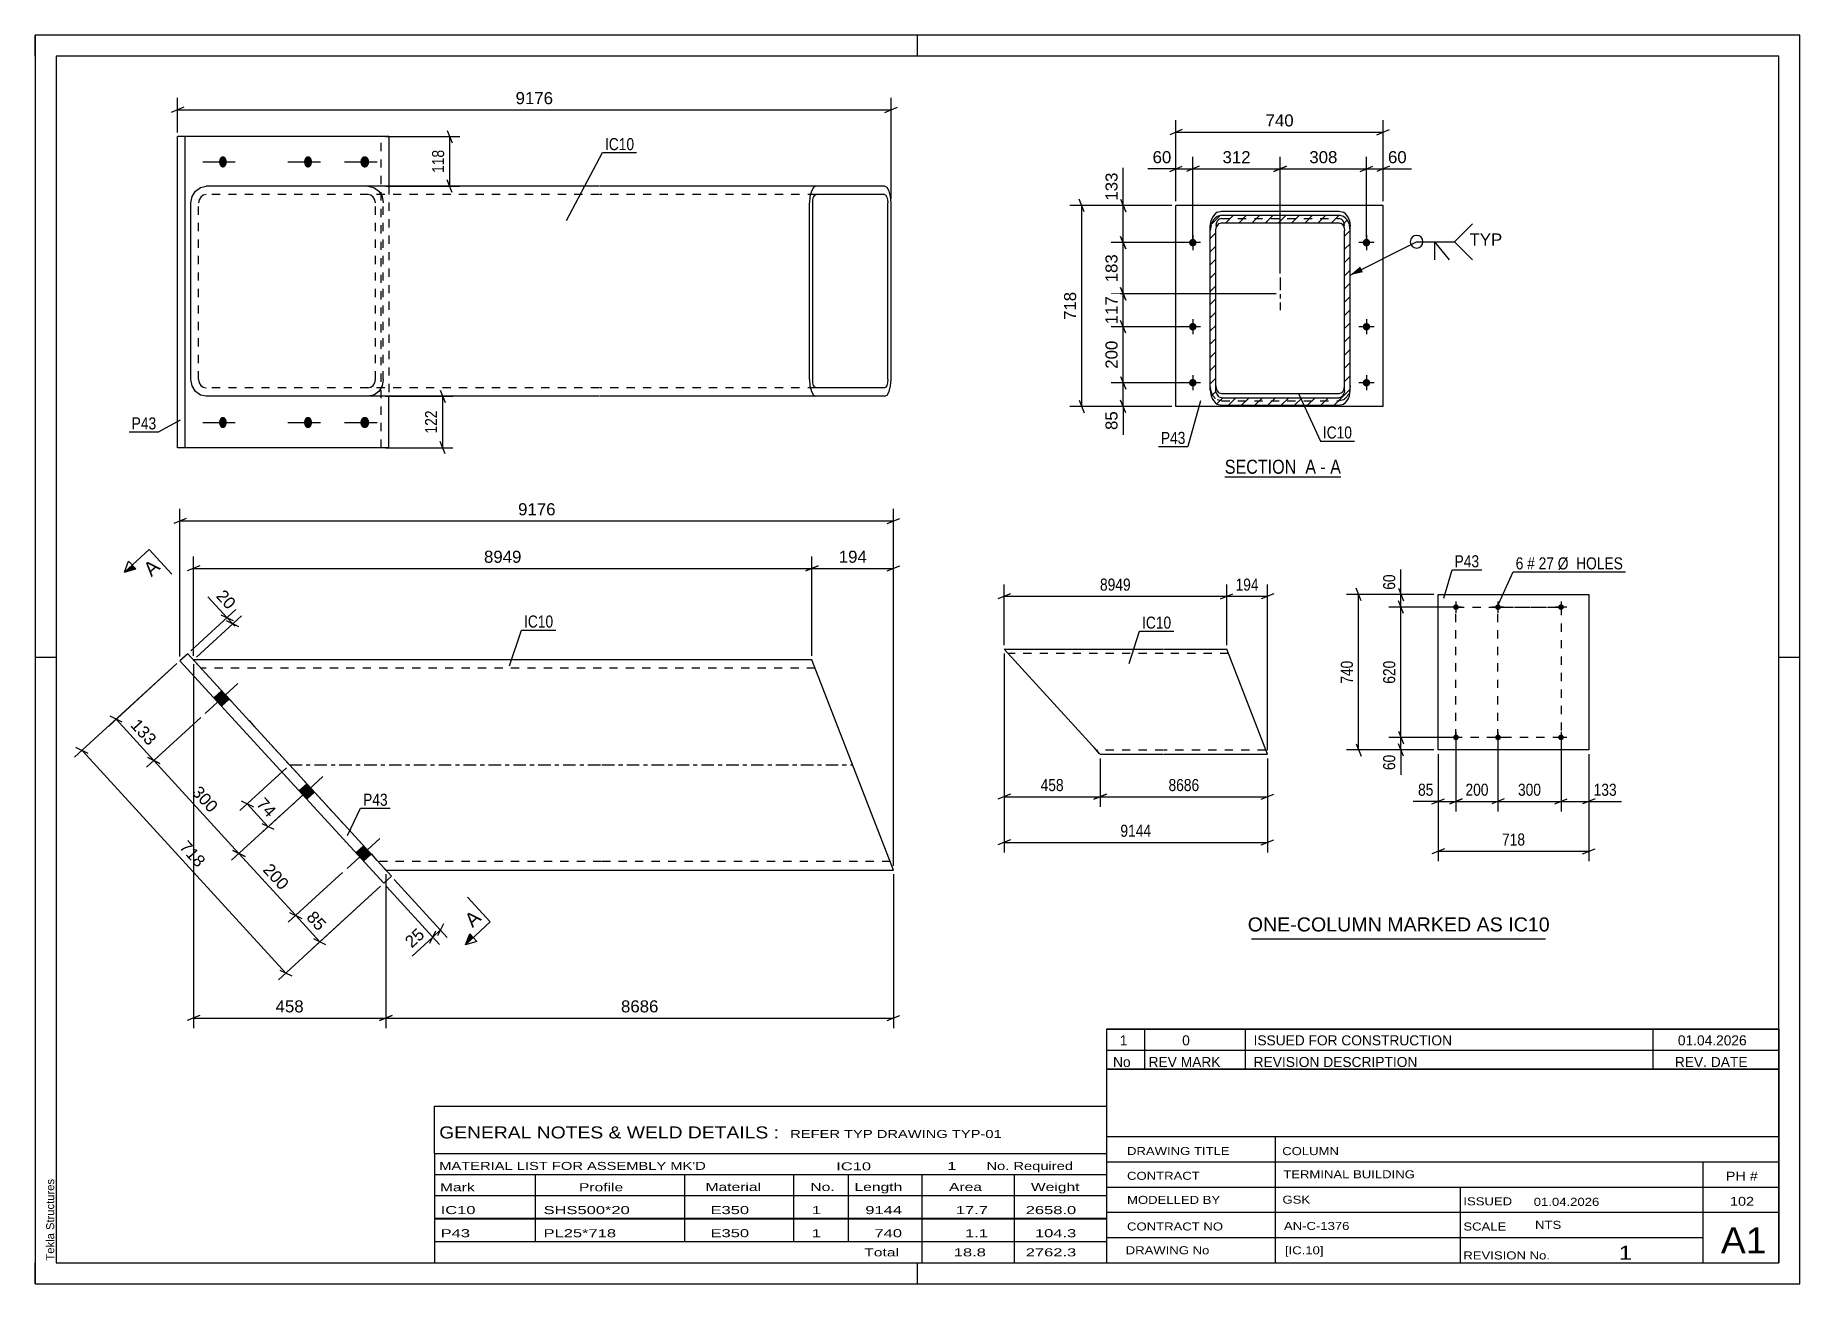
# Model space of a CAD drawing. Header units: millimetres. Extents: x 0 to 420, y 0 to 297.
import ezdxf

# ---------------------------------------------------------------- set-up
doc = ezdxf.new("R2010")
doc.units = ezdxf.units.MM
doc.linetypes.add('DXK_LINE_DOT2', pattern=[3.9198, 1.9599, -1.9599])
doc.linetypes.add('DXK_LINE_DOT3', pattern=[5.9187, 2.979, -0.9799, 0.9799, -0.9799])
doc.styles.add('Arial', font='ARIAL.TTF', dxfattribs={"height": 0.2})
doc.styles.add('Arial Narrow', font='ARIALN.TTF', dxfattribs={"height": 0.2})

# ---------------------------------------------------------------- blocks, each defined once
blk = doc.blocks.new('Unknown-762327585-1132')
at = {"color": 5, "linetype": 'Continuous'}
for p, q in [((420, 297), (0, 297)), ((0, 297), (0, 0)), ((0, 292), (0, 297)), ((210, 292), (210, 297)), ((420, 0), (420, 297)), ((415, 292), (5, 292)), ((5, 292), (5, 5)), ((415, 5), (415, 292)), ((5, 149), (0, 149)), ((420, 149), (415, 149)), ((0, 0), (0, 5)), ((5, 5), (415, 5)), ((210, 0), (210, 5)), ((0, 0), (420, 0))]:
    blk.add_line(p, q, dxfattribs=at)
at = {"color": 174, "linetype": 'Continuous', "style": 'Arial'}
blk.add_text('Tekla Structures', height=1.9102, rotation=90, dxfattribs=at).set_placement((4.5, 5.5))
blk = doc.blocks.new('Unknown-762327585-17 - 4649')
at = {"color": 6, "linetype": 'Continuous'}
blk.add_line((283.15, 191.94), (310.79, 191.94), dxfattribs=at)
at = {"color": 0, "linetype": 'Continuous'}
blk.add_wipeout([(301.26, 192.69), (301.26, 196.19), (283.15, 196.19), (283.15, 192.69)], dxfattribs=at)
at = {"color": 7, "linetype": 'Continuous', "style": 'Arial Narrow'}
blk.add_text('SECTION ', height=3.34, dxfattribs=at).set_placement((283.15, 192.69))
at = {"color": 0, "linetype": 'Continuous'}
blk.add_wipeout([(304.86, 192.69), (304.86, 196.19), (302.31, 196.19), (302.31, 192.69)], dxfattribs=at)
blk.add_wipeout([(307.19, 192.69), (307.19, 196.19), (305.91, 196.19), (305.91, 192.69)], dxfattribs=at)
at = {"color": 7, "linetype": 'Continuous', "style": 'Arial Narrow'}
blk.add_text('A', height=3.34, dxfattribs=at).set_placement((302.31, 192.69))
at = {"color": 0, "linetype": 'Continuous'}
blk.add_wipeout([(310.79, 192.69), (310.79, 196.19), (308.24, 196.19), (308.24, 192.69)], dxfattribs=at)
at = {"color": 7, "linetype": 'Continuous', "style": 'Arial Narrow'}
for s, p in [('-', (305.91, 192.69)), ('A', (308.24, 192.69))]:
    blk.add_text(s, height=3.34, dxfattribs=at).set_placement(p)
blk = doc.blocks.new('Bolt-762327585-1946 - 1944')
at = {"linetype": 'Continuous'}
for points in [[(46.18, 139.08), (44.36, 141.07), (42.51, 139.38), (44.34, 137.39)], [(66.44, 116.96), (64.62, 118.95), (62.77, 117.26), (64.6, 115.27)], [(79.95, 102.21), (78.12, 104.2), (76.28, 102.51), (78.1, 100.52)]]:
    blk.add_hatch(color=1, dxfattribs=at).paths.add_polyline_path(points)
at = {"color": 1, "linetype": 'Continuous'}
for p, q in [((40.47, 135.69), (48.22, 142.78)), ((42.51, 139.38), (44.36, 141.07)), ((44.34, 137.39), (46.18, 139.08)), ((60.73, 113.56), (68.48, 120.65)), ((62.77, 117.26), (64.62, 118.95)), ((64.6, 115.27), (66.44, 116.96)), ((74.24, 98.81), (81.99, 105.9)), ((76.28, 102.51), (78.12, 104.2)), ((78.1, 100.52), (79.95, 102.21))]:
    blk.add_line(p, q, dxfattribs=at)
blk = doc.blocks.new('Bolt-762327585-1947 - 1944')
at = {"linetype": 'Continuous'}
for points in [[(46.18, 139.08), (44.36, 141.07), (42.51, 139.38), (44.34, 137.39)], [(66.44, 116.96), (64.62, 118.95), (62.77, 117.26), (64.6, 115.27)], [(79.95, 102.21), (78.12, 104.2), (76.28, 102.51), (78.1, 100.52)]]:
    blk.add_hatch(color=1, dxfattribs=at).paths.add_polyline_path(points)
at = {"color": 1, "linetype": 'Continuous'}
for p, q in [((40.47, 135.69), (48.22, 142.78)), ((42.51, 139.38), (44.36, 141.07)), ((44.34, 137.39), (46.18, 139.08)), ((60.73, 113.56), (68.48, 120.65)), ((62.77, 117.26), (64.62, 118.95)), ((64.6, 115.27), (66.44, 116.96)), ((74.24, 98.81), (81.99, 105.9)), ((76.28, 102.51), (78.12, 104.2)), ((78.1, 100.52), (79.95, 102.21))]:
    blk.add_line(p, q, dxfattribs=at)
blk = doc.blocks.new('Part-762327585-1952 - 1944')
at = {"color": 2, "linetype": 'Continuous'}
for p, q in [((134.78, 148.41), (37.64, 148.41)), ((184.88, 148.41), (134.88, 148.41)), ((204.31, 98.41), (184.88, 148.41)), ((83.43, 98.41), (134.78, 98.41)), ((134.88, 98.41), (204.31, 98.41))]:
    blk.add_line(p, q, dxfattribs=at)
at = {"color": 7, "linetype": 'DXK_LINE_DOT2'}
for p, q in [((37.64, 148.41), (83.43, 98.41)), ((134.78, 146.41), (39.47, 146.41)), ((185.65, 146.41), (134.88, 146.41)), ((134.78, 100.41), (81.59, 100.41)), ((203.53, 100.41), (134.88, 100.41))]:
    blk.add_line(p, q, dxfattribs=at)
at = {"color": 7, "linetype": 'DXK_LINE_DOT3'}
for p, q in [((60.53, 123.41), (134.78, 123.41)), ((134.88, 123.41), (194.59, 123.41))]:
    blk.add_line(p, q, dxfattribs=at)
blk = doc.blocks.new('Part-762327585-1953 - 1944')
at = {"color": 2, "linetype": 'Continuous'}
for p, q in [((36.29, 149.88), (34.44, 148.2)), ((34.44, 148.2), (82.93, 95.25)), ((36.29, 149.88), (84.78, 96.93)), ((84.78, 96.93), (82.93, 95.25))]:
    blk.add_line(p, q, dxfattribs=at)
blk = doc.blocks.new('Bolt-762327585-1913 - 1911')
at = {"linetype": 'Continuous'}
for points in [[(43.75, 204.89), (43.77, 205.17), (43.83, 205.44), (43.93, 205.68), (44.05, 205.89), (44.21, 206.06), (44.38, 206.17), (44.57, 206.23), (44.76, 206.23), (44.95, 206.17), (45.12, 206.06), (45.27, 205.89), (45.4, 205.68), (45.5, 205.44), (45.56, 205.17), (45.58, 204.89), (45.56, 204.61), (45.5, 204.34), (45.4, 204.09), (45.27, 203.88), (45.12, 203.72), (44.95, 203.6), (44.76, 203.54), (44.57, 203.54), (44.38, 203.6), (44.21, 203.72), (44.05, 203.88), (43.93, 204.09), (43.83, 204.34), (43.77, 204.61)], [(63.98, 204.89), (64, 205.17), (64.06, 205.44), (64.16, 205.68), (64.29, 205.89), (64.45, 206.06), (64.63, 206.17), (64.83, 206.23), (65.02, 206.23), (65.22, 206.17), (65.4, 206.06), (65.56, 205.89), (65.69, 205.68), (65.79, 205.44), (65.85, 205.17), (65.87, 204.89), (65.85, 204.61), (65.79, 204.34), (65.69, 204.09), (65.56, 203.88), (65.4, 203.72), (65.22, 203.6), (65.02, 203.54), (64.83, 203.54), (64.63, 203.6), (64.45, 203.72), (64.29, 203.88), (64.16, 204.09), (64.06, 204.34), (64, 204.61)], [(77.39, 204.89), (77.41, 205.17), (77.48, 205.44), (77.59, 205.68), (77.74, 205.89), (77.91, 206.06), (78.11, 206.17), (78.32, 206.23), (78.54, 206.23), (78.75, 206.17), (78.95, 206.06), (79.13, 205.89), (79.27, 205.68), (79.38, 205.44), (79.45, 205.17), (79.47, 204.89), (79.45, 204.61), (79.38, 204.34), (79.27, 204.09), (79.13, 203.88), (78.95, 203.72), (78.75, 203.6), (78.54, 203.54), (78.32, 203.54), (78.11, 203.6), (77.91, 203.72), (77.74, 203.88), (77.59, 204.09), (77.48, 204.34), (77.41, 204.61)]]:
    blk.add_hatch(color=1, dxfattribs=at).paths.add_polyline_path(points)
at = {"color": 1, "linetype": 'Continuous'}
for p, q in [((39.87, 204.89), (47.61, 204.89)), ((60.13, 204.89), (67.87, 204.89)), ((73.64, 204.89), (81.38, 204.89))]:
    blk.add_line(p, q, dxfattribs=at)
blk = doc.blocks.new('Bolt-762327585-1914 - 1911')
at = {"linetype": 'Continuous'}
for points in [[(43.75, 266.89), (43.77, 267.17), (43.83, 267.44), (43.93, 267.68), (44.05, 267.89), (44.21, 268.06), (44.38, 268.17), (44.57, 268.23), (44.76, 268.23), (44.95, 268.17), (45.12, 268.06), (45.27, 267.89), (45.4, 267.68), (45.5, 267.44), (45.56, 267.17), (45.58, 266.89), (45.56, 266.61), (45.5, 266.34), (45.4, 266.09), (45.27, 265.88), (45.12, 265.72), (44.95, 265.6), (44.76, 265.54), (44.57, 265.54), (44.38, 265.6), (44.21, 265.72), (44.05, 265.88), (43.93, 266.09), (43.83, 266.34), (43.77, 266.61)], [(63.98, 266.89), (64, 267.17), (64.06, 267.44), (64.16, 267.68), (64.29, 267.89), (64.45, 268.06), (64.63, 268.17), (64.83, 268.23), (65.02, 268.23), (65.22, 268.17), (65.4, 268.06), (65.56, 267.89), (65.69, 267.68), (65.79, 267.44), (65.85, 267.17), (65.87, 266.89), (65.85, 266.61), (65.79, 266.34), (65.69, 266.09), (65.56, 265.88), (65.4, 265.72), (65.22, 265.6), (65.02, 265.54), (64.83, 265.54), (64.63, 265.6), (64.45, 265.72), (64.29, 265.88), (64.16, 266.09), (64.06, 266.34), (64, 266.61)], [(77.39, 266.89), (77.41, 267.17), (77.48, 267.44), (77.59, 267.68), (77.74, 267.89), (77.91, 268.06), (78.11, 268.17), (78.32, 268.23), (78.54, 268.23), (78.75, 268.17), (78.95, 268.06), (79.13, 267.89), (79.27, 267.68), (79.38, 267.44), (79.45, 267.17), (79.47, 266.89), (79.45, 266.61), (79.38, 266.34), (79.27, 266.09), (79.13, 265.88), (78.95, 265.72), (78.75, 265.6), (78.54, 265.54), (78.32, 265.54), (78.11, 265.6), (77.91, 265.72), (77.74, 265.88), (77.59, 266.09), (77.48, 266.34), (77.41, 266.61)]]:
    blk.add_hatch(color=1, dxfattribs=at).paths.add_polyline_path(points)
at = {"color": 1, "linetype": 'Continuous'}
for p, q in [((39.87, 266.89), (47.61, 266.89)), ((60.13, 266.89), (67.87, 266.89)), ((73.64, 266.89), (81.38, 266.89))]:
    blk.add_line(p, q, dxfattribs=at)
blk = doc.blocks.new('Part-762327585-1919 - 1911')
at = {"color": 2, "linetype": 'Continuous'}
for p, q in [((38.11, 259.94), (39.29, 260.81)), ((39.29, 260.81), (40.7, 261.11)), ((134.17, 261.11), (40.7, 261.11)), ((202.15, 261.11), (134.27, 261.11)), ((185.23, 260.81), (184.73, 259.94)), ((185.83, 261.11), (185.23, 260.81)), ((202.75, 260.81), (202.15, 261.11)), ((203.25, 259.94), (202.75, 260.81)), ((37.03, 257.11), (37.31, 258.64)), ((37.03, 215.11), (37.03, 257.11)), ((37.31, 258.64), (38.11, 259.94)), ((184.39, 258.64), (184.27, 257.11)), ((184.27, 215.11), (184.27, 257.11)), ((184.73, 259.94), (184.39, 258.64)), ((185.05, 257.11), (185.11, 257.88)), ((185.05, 215.11), (185.05, 257.11)), ((185.11, 257.88), (185.28, 258.53)), ((185.28, 258.53), (185.53, 258.96)), ((185.53, 258.96), (185.83, 259.11)), ((202.15, 259.11), (185.83, 259.11)), ((202.15, 259.11), (202.45, 258.96)), ((202.45, 258.96), (202.7, 258.53)), ((202.7, 258.53), (202.87, 257.88)), ((202.87, 257.88), (202.93, 257.11)), ((202.93, 215.11), (202.93, 257.11)), ((203.59, 258.64), (203.25, 259.94)), ((203.71, 257.11), (203.59, 258.64)), ((203.71, 215.11), (203.71, 257.11)), ((37.31, 213.58), (37.03, 215.11)), ((184.27, 215.11), (184.39, 213.58)), ((185.11, 214.35), (185.05, 215.11)), ((185.28, 213.7), (185.11, 214.35)), ((202.87, 214.35), (202.7, 213.7)), ((202.93, 215.11), (202.87, 214.35)), ((203.59, 213.58), (203.71, 215.11)), ((38.11, 212.28), (37.31, 213.58)), ((39.29, 211.42), (38.11, 212.28)), ((40.7, 211.11), (39.29, 211.42)), ((134.17, 211.11), (40.7, 211.11)), ((202.15, 211.11), (134.27, 211.11)), ((184.39, 213.58), (184.73, 212.28)), ((184.73, 212.28), (185.23, 211.42)), ((185.23, 211.42), (185.83, 211.11)), ((185.53, 213.26), (185.28, 213.7)), ((185.83, 213.11), (185.53, 213.26)), ((202.15, 213.11), (185.83, 213.11)), ((202.45, 213.26), (202.15, 213.11)), ((202.15, 211.11), (202.75, 211.42)), ((202.7, 213.7), (202.45, 213.26)), ((202.75, 211.42), (203.25, 212.28)), ((203.25, 212.28), (203.59, 213.58))]:
    blk.add_line(p, q, dxfattribs=at)
at = {"color": 7, "linetype": 'DXK_LINE_DOT2'}
for p, q in [((79.16, 261.11), (80.56, 260.81)), ((80.56, 260.81), (81.75, 259.94)), ((39, 257.88), (38.86, 257.11)), ((38.86, 215.11), (38.86, 257.11)), ((39.4, 258.53), (39, 257.88)), ((40, 258.96), (39.4, 258.53)), ((40.7, 259.11), (40, 258.96)), ((134.17, 259.11), (40.7, 259.11)), ((79.86, 258.96), (79.16, 259.11)), ((80.45, 258.53), (79.86, 258.96)), ((80.85, 257.88), (80.45, 258.53)), ((80.99, 257.11), (80.85, 257.88)), ((80.99, 215.11), (80.99, 257.11)), ((81.75, 259.94), (82.54, 258.64)), ((82.54, 258.64), (82.82, 257.11)), ((82.82, 215.11), (82.82, 257.11)), ((185.83, 259.11), (134.27, 259.11)), ((38.86, 215.11), (39, 214.35)), ((39, 214.35), (39.4, 213.7)), ((80.45, 213.7), (80.85, 214.35)), ((80.85, 214.35), (80.99, 215.11)), ((82.82, 215.11), (82.54, 213.58)), ((39.4, 213.7), (40, 213.26)), ((40, 213.26), (40.7, 213.11)), ((134.17, 213.11), (40.7, 213.11)), ((79.16, 213.11), (79.86, 213.26)), ((80.56, 211.42), (79.16, 211.11)), ((79.86, 213.26), (80.45, 213.7)), ((81.75, 212.28), (80.56, 211.42)), ((82.54, 213.58), (81.75, 212.28)), ((185.83, 213.11), (134.27, 213.11))]:
    blk.add_line(p, q, dxfattribs=at)
blk = doc.blocks.new('Part-762327585-1920 - 1911')
at = {"color": 2, "linetype": 'Continuous'}
for p, q in [((84.17, 272.89), (33.84, 272.89)), ((33.84, 198.89), (33.84, 272.89)), ((35.68, 198.89), (35.68, 272.89)), ((84.17, 272.89), (84.17, 261.11)), ((84.17, 198.89), (84.17, 211.11)), ((84.17, 198.89), (33.84, 198.89))]:
    blk.add_line(p, q, dxfattribs=at)
at = {"color": 7, "linetype": 'DXK_LINE_DOT2'}
for p, q in [((82.33, 198.89), (82.33, 272.89)), ((84.17, 261.11), (84.17, 211.11))]:
    blk.add_line(p, q, dxfattribs=at)
blk = doc.blocks.new('Part-762327585-4137 - 4136')
at = {"color": 2, "linetype": 'Continuous'}
for p, q in [((333.93, 126.97), (333.93, 163.97)), ((333.93, 163.97), (369.83, 163.97)), ((369.83, 163.97), (369.83, 126.97)), ((369.83, 126.97), (333.93, 126.97))]:
    blk.add_line(p, q, dxfattribs=at)
blk = doc.blocks.new('Bolt-762327585-4138 - 4136')
at = {"linetype": 'Continuous'}
for points in [[(338.18, 160.29, -1), (338.18, 161.64, -1)], [(348.18, 160.29, -1), (348.18, 161.64, -1)], [(363.18, 160.29, -1), (363.18, 161.64, -1)]]:
    blk.add_hatch(color=1, dxfattribs=at).paths.add_polyline_path(points)
at = {"color": 1, "linetype": 'Continuous'}
for p, q in [((339.53, 160.97), (336.83, 160.97)), ((338.18, 162.32), (338.18, 159.62)), ((349.53, 160.97), (346.83, 160.97)), ((348.18, 162.32), (348.18, 159.62)), ((364.53, 160.97), (361.83, 160.97)), ((363.18, 162.32), (363.18, 159.62))]:
    blk.add_line(p, q, dxfattribs=at)
blk = doc.blocks.new('Bolt-762327585-4139 - 4136')
at = {"linetype": 'Continuous'}
for points in [[(338.18, 129.29, -1), (338.18, 130.64, -1)], [(348.18, 129.29, -1), (348.18, 130.64, -1)], [(363.18, 129.29, -1), (363.18, 130.64, -1)]]:
    blk.add_hatch(color=1, dxfattribs=at).paths.add_polyline_path(points)
at = {"color": 1, "linetype": 'Continuous'}
for p, q in [((338.18, 131.32), (338.18, 128.62)), ((348.18, 131.32), (348.18, 128.62)), ((363.18, 131.32), (363.18, 128.62)), ((339.53, 129.97), (336.83, 129.97)), ((349.53, 129.97), (346.83, 129.97)), ((364.53, 129.97), (361.83, 129.97))]:
    blk.add_line(p, q, dxfattribs=at)
blk = doc.blocks.new('Part-762327585-4146 - 4145')
at = {"color": 2, "linetype": 'Continuous'}
for p, q in [((251.67, 127.94), (230.6, 150.94)), ((230.6, 150.94), (268.5, 150.94)), ((268.6, 150.94), (283.6, 150.94)), ((293.32, 125.94), (283.6, 150.94)), ((251.67, 127.94), (253.5, 125.94)), ((253.5, 125.94), (268.5, 125.94)), ((268.6, 125.94), (293.32, 125.94))]:
    blk.add_line(p, q, dxfattribs=at)
at = {"color": 7, "linetype": 'DXK_LINE_DOT2'}
for p, q in [((268.5, 149.94), (231.52, 149.94)), ((283.99, 149.94), (268.6, 149.94)), ((253.36, 126.09), (251.67, 127.94)), ((268.5, 126.94), (252.58, 126.94)), ((292.93, 126.94), (268.6, 126.94))]:
    blk.add_line(p, q, dxfattribs=at)
blk = doc.blocks.new('Part-762327585-4650 - 4649')
at = {"color": 2, "linetype": 'Continuous'}
for p, q in [((271.53, 208.67), (271.53, 256.54)), ((320.87, 256.54), (271.53, 256.54)), ((320.87, 208.67), (320.87, 256.54)), ((320.87, 208.67), (271.53, 208.67))]:
    blk.add_line(p, q, dxfattribs=at)
blk = doc.blocks.new('Part-762327585-4651 - 4649')
at = {"linetype": 'Continuous'}
h = blk.add_hatch(dxfattribs=at)
h.set_pattern_fill('', scale=0.7, style=0, pattern_type=0)
h.set_pattern_definition([(45, (313.0166, 250.5666), (-1.571545, 1.571545), [])])
h.paths.add_polyline_path([(313.02, 212.6), (313.02, 250.57), (312.81, 251.95), (312.24, 253.12), (311.37, 253.91), (310.35, 254.18), (282.35, 254.18), (281.33, 253.91), (280.46, 253.12), (279.89, 251.95), (279.68, 250.57), (279.68, 212.6), (279.89, 211.22), (280.46, 210.04), (281.33, 209.26), (282.35, 208.98), (310.35, 208.98), (311.37, 209.26), (312.24, 210.04), (312.81, 211.22)])
h.paths.add_polyline_path([(311.29, 211.32), (310.86, 210.93), (310.35, 210.79), (282.35, 210.79), (281.84, 210.93), (281.41, 211.32), (281.12, 211.91), (281.02, 212.6), (281.02, 250.57), (281.12, 251.26), (281.41, 251.85), (281.84, 252.24), (282.35, 252.37), (310.35, 252.37), (310.86, 252.24), (311.29, 251.85), (311.58, 251.26), (311.68, 250.57), (311.68, 212.6), (311.58, 211.91)])
at = {"color": 2, "linetype": 'Continuous'}
for p, q in [((279.68, 251.59), (279.89, 252.97)), ((281.33, 254.93), (282.35, 255.2)), ((282.35, 254.18), (281.33, 253.91)), ((281.84, 252.24), (282.35, 252.37)), ((282.35, 255.2), (310.35, 255.2)), ((282.35, 254.18), (310.35, 254.18)), ((282.35, 252.37), (310.35, 252.37)), ((310.35, 255.2), (311.37, 254.93)), ((311.37, 253.91), (310.35, 254.18)), ((310.35, 252.37), (310.86, 252.24)), ((312.81, 252.97), (313.02, 251.59)), ((279.89, 251.95), (279.68, 250.57)), ((279.68, 250.57), (279.68, 251.59)), ((279.68, 212.6), (279.68, 250.57)), ((281.02, 250.57), (281.12, 251.26)), ((281.02, 212.6), (281.02, 250.57)), ((311.58, 251.26), (311.68, 250.57)), ((311.68, 212.6), (311.68, 250.57)), ((313.02, 250.57), (312.81, 251.95)), ((313.02, 250.57), (313.02, 251.59)), ((313.02, 212.6), (313.02, 250.57)), ((279.68, 212.6), (279.89, 211.22)), ((281.02, 213.62), (281.12, 212.93)), ((281.12, 211.91), (281.02, 212.6)), ((281.84, 211.95), (282.35, 211.81)), ((282.35, 210.79), (281.84, 210.93)), ((282.35, 211.81), (310.35, 211.81)), ((282.35, 210.79), (310.35, 210.79)), ((310.35, 211.81), (310.86, 211.95)), ((310.86, 210.93), (310.35, 210.79)), ((311.58, 212.93), (311.68, 213.62)), ((311.68, 212.6), (311.58, 211.91)), ((312.81, 211.22), (313.02, 212.6)), ((281.33, 209.26), (282.35, 208.98)), ((282.35, 208.98), (310.35, 208.98)), ((310.35, 208.98), (311.37, 209.26))]:
    blk.add_line(p, q, dxfattribs=at)
at = {"color": 7, "linetype": 'DXK_LINE_DOT2'}
for p, q in [((281.12, 252.28), (281.02, 251.59)), ((282.35, 253.39), (281.84, 253.26)), ((282.35, 253.39), (310.35, 253.39)), ((310.86, 253.26), (310.35, 253.39)), ((311.68, 251.59), (311.58, 252.28)), ((279.68, 213.62), (279.68, 250.57)), ((281.02, 212.6), (281.02, 251.59)), ((311.68, 212.6), (311.68, 251.59)), ((313.02, 212.6), (313.02, 250.57)), ((279.68, 212.6), (279.68, 213.62)), ((279.89, 212.24), (279.68, 213.62)), ((282.35, 210), (281.33, 210.28)), ((282.35, 210), (310.35, 210)), ((311.37, 210.28), (310.35, 210)), ((313.02, 213.62), (312.81, 212.24))]:
    blk.add_line(p, q, dxfattribs=at)
at = {"color": 7, "linetype": 'DXK_LINE_DOT3'}
blk.add_line((296.35, 239.36), (296.35, 231.58), dxfattribs=at)
at = {"color": 2, "linetype": 'Continuous'}
for centre, radius, start, end in [((283.08, 252.13), 3.3, 122.0023, 165.182), ((283.08, 251.11), 3.3, 122.0023, 165.182), ((282.72, 250.84), 1.65, 122.0023, 165.182), ((309.98, 250.84), 1.65, 14.818, 57.9977), ((309.62, 252.13), 3.3, 14.818, 57.9977), ((309.62, 251.11), 3.3, 14.818, 57.9977), ((283.08, 212.06), 3.3, 194.818, 237.9977), ((282.72, 213.35), 1.65, 194.818, 237.9977), ((282.72, 212.33), 1.65, 194.818, 237.9977), ((309.98, 213.35), 1.65, 302.0023, 345.182), ((309.98, 212.33), 1.65, 302.0023, 345.182), ((309.62, 212.06), 3.3, 302.0023, 345.182)]:
    blk.add_arc(centre, radius, start, end, dxfattribs=at)
at = {"color": 7, "linetype": 'DXK_LINE_DOT2'}
for centre, radius, start, end in [((282.72, 251.86), 1.65, 122.0023, 165.182), ((309.98, 251.86), 1.65, 14.818, 57.9977), ((283.08, 213.08), 3.3, 194.818, 237.9977), ((309.62, 213.08), 3.3, 302.0023, 345.182)]:
    blk.add_arc(centre, radius, start, end, dxfattribs=at)
blk = doc.blocks.new('Bolt-762327585-4652 - 4649')
at = {"linetype": 'Continuous'}
for points in [[(317.77, 247.67, -1), (315.97, 247.67, -1)], [(317.77, 227.67, -1), (315.97, 227.67, -1)], [(317.77, 214.34, -1), (315.97, 214.34, -1)]]:
    blk.add_hatch(color=1, dxfattribs=at).paths.add_polyline_path(points)
at = {"color": 1, "linetype": 'Continuous'}
for p, q in [((316.87, 249.47), (316.87, 245.87)), ((318.67, 247.67), (315.07, 247.67)), ((318.67, 227.67), (315.07, 227.67)), ((316.87, 229.47), (316.87, 225.87)), ((318.67, 214.34), (315.07, 214.34)), ((316.87, 216.14), (316.87, 212.54))]:
    blk.add_line(p, q, dxfattribs=at)
blk = doc.blocks.new('Bolt-762327585-4653 - 4649')
at = {"linetype": 'Continuous'}
for points in [[(276.43, 247.67, -1), (274.63, 247.67, -1)], [(276.43, 227.67, -1), (274.63, 227.67, -1)], [(276.43, 214.34, -1), (274.63, 214.34, -1)]]:
    blk.add_hatch(color=1, dxfattribs=at).paths.add_polyline_path(points)
at = {"color": 1, "linetype": 'Continuous'}
for p, q in [((275.53, 249.47), (275.53, 245.87)), ((277.33, 247.67), (273.73, 247.67)), ((277.33, 227.67), (273.73, 227.67)), ((275.53, 229.47), (275.53, 225.87)), ((277.33, 214.34), (273.73, 214.34)), ((275.53, 216.14), (275.53, 212.54))]:
    blk.add_line(p, q, dxfattribs=at)
blk = doc.blocks.new('Rectangle-762327585-4597 - 4136')
at = {"color": 1, "linetype": 'DXK_LINE_DOT2'}
blk.add_lwpolyline([(338.18, 160.97), (363.18, 160.97), (363.18, 129.97), (338.18, 129.97), (338.18, 160.97)], close=True, dxfattribs=at)
blk = doc.blocks.new('Rectangle-762327585-4616 - 4136')
at = {"color": 1, "linetype": 'DXK_LINE_DOT2'}
blk.add_lwpolyline([(348.18, 160.97), (363.18, 160.97), (363.18, 129.97), (348.18, 129.97), (348.18, 160.97)], close=True, dxfattribs=at)
blk = doc.blocks.new('StraightDimension-762327585-3342 - 1944')
at = {"color": 7, "linetype": 'Continuous'}
for p, q in [((184.88, 149.41), (184.88, 173.01)), ((204.31, 99.41), (204.31, 173.01)), ((186.38, 170.76), (183.38, 169.56)), ((184.88, 170.16), (204.31, 170.16)), ((202.81, 169.56), (205.81, 170.76))]:
    blk.add_line(p, q, dxfattribs=at)
at = {"color": 0}
blk.add_wipeout([(198.53, 170.91), (198.53, 175.11), (190.66, 175.11), (190.66, 170.91)], dxfattribs=at)
at = {"color": 3, "style": 'Arial'}
blk.add_text('194', height=2.865, dxfattribs=at).set_placement((191.26, 171.51))
blk = doc.blocks.new('StraightDimension-762327585-3343 - 1944')
at = {"color": 7, "linetype": 'Continuous'}
for p, q in [((37.64, 149.41), (37.64, 173.01)), ((184.88, 149.41), (184.88, 173.01)), ((39.14, 170.76), (36.14, 169.56)), ((37.64, 170.16), (184.88, 170.16)), ((183.38, 169.56), (186.38, 170.76))]:
    blk.add_line(p, q, dxfattribs=at)
at = {"color": 0}
blk.add_wipeout([(116.3, 170.91), (116.3, 175.11), (106.21, 175.11), (106.21, 170.91)], dxfattribs=at)
at = {"color": 3, "style": 'Arial'}
blk.add_text('8949', height=2.865, dxfattribs=at).set_placement((106.81, 171.51))
blk = doc.blocks.new('StraightDimension-762327585-3072 - 1944')
at = {"color": 7, "linetype": 'Continuous'}
for p, q in [((37.02, 150.56), (47.74, 160.37)), ((38.37, 149.09), (49.09, 158.9)), ((44.18, 159.15), (47.09, 157.75)), ((48.44, 156.27), (45.53, 157.68)), ((45.64, 158.45), (46.99, 156.98)), ((46.99, 156.98), (47.48, 156.44))]:
    blk.add_line(p, q, dxfattribs=at)
at = {"color": 0}
blk.add_wipeout([(45.84, 159.34), (48.93, 162.18), (45.12, 166.35), (42.02, 163.51)], dxfattribs=at)
at = {"color": 7, "linetype": 'Continuous'}
blk.add_line((45.64, 158.45), (41.11, 163.39), dxfattribs=at)
blk.add_line((45.64, 158.45), (41.11, 163.39), dxfattribs=at)
at = {"color": 3, "style": 'Arial'}
blk.add_text('20', height=2.865, rotation=-47.5154, dxfattribs=at).set_placement((42.87, 163.47))
blk = doc.blocks.new('StraightDimension-762327585-3080 - 1944')
at = {"color": 7, "linetype": 'Continuous'}
for p, q in [((83.61, 94.51), (96.24, 80.71)), ((85.45, 96.2), (98.08, 82.4)), ((94.62, 82.48), (96.46, 84.17)), ((97.16, 85.63), (95.76, 82.72)), ((93.92, 81.03), (95.32, 83.94))]:
    blk.add_line(p, q, dxfattribs=at)
at = {"color": 0}
blk.add_wipeout([(93.73, 82.68), (90.89, 85.78), (86.72, 81.97), (89.56, 78.87)], dxfattribs=at)
at = {"color": 7, "linetype": 'Continuous'}
blk.add_line((94.62, 82.48), (89.68, 77.96), dxfattribs=at)
blk.add_line((94.62, 82.48), (89.68, 77.96), dxfattribs=at)
at = {"color": 3, "style": 'Arial'}
blk.add_text('25', height=2.865, rotation=42.4848, dxfattribs=at).set_placement((89.6, 79.72))
blk = doc.blocks.new('StraightDimension-762327585-3103 - 1944')
at = {"color": 7, "linetype": 'Continuous'}
for p, q in [((33.7, 147.52), (9.37, 125.24)), ((12.6, 126.16), (9.69, 127.56)), ((11.14, 126.86), (59.63, 73.91)), ((82.2, 94.57), (57.86, 72.29)), ((58.18, 74.61), (61.09, 73.21))]:
    blk.add_line(p, q, dxfattribs=at)
at = {"color": 0}
blk.add_wipeout([(38.6, 97.99), (41.7, 100.83), (36.38, 106.63), (33.28, 103.79)], dxfattribs=at)
at = {"color": 3, "style": 'Arial'}
blk.add_text('718', height=2.865, rotation=-47.5154, dxfattribs=at).set_placement((34.13, 103.76))
blk = doc.blocks.new('StraightDimension-762327585-3331 - 1944')
at = {"color": 7, "linetype": 'Continuous'}
for p, q in [((35.94, 182.06), (32.94, 180.86)), ((34.44, 149.2), (34.44, 184.31)), ((34.44, 181.46), (204.31, 181.46)), ((202.81, 180.86), (205.81, 182.06)), ((204.31, 99.41), (204.31, 184.31))]:
    blk.add_line(p, q, dxfattribs=at)
at = {"color": 0}
blk.add_wipeout([(124.42, 182.21), (124.42, 186.41), (114.33, 186.41), (114.33, 182.21)], dxfattribs=at)
at = {"color": 3, "style": 'Arial'}
blk.add_text('9176', height=2.865, dxfattribs=at).set_placement((114.93, 182.81))
blk = doc.blocks.new('StraightDimension-762327585-5108 - 1944')
at = {"color": 7, "linetype": 'Continuous'}
for p, q in [((39.37, 134.67), (26.46, 122.85)), ((29.68, 123.77), (26.77, 125.17)), ((28.23, 124.47), (48.49, 102.35)), ((59.63, 112.55), (46.72, 100.73)), ((47.03, 103.05), (49.95, 101.65))]:
    blk.add_line(p, q, dxfattribs=at)
at = {"color": 0}
blk.add_wipeout([(41.57, 111.02), (44.67, 113.85), (39.35, 119.66), (36.25, 116.82)], dxfattribs=at)
at = {"color": 3, "style": 'Arial'}
blk.add_text('300', height=2.865, rotation=-47.5154, dxfattribs=at).set_placement((37.1, 116.78))
blk = doc.blocks.new('StraightDimension-762327585-3370 - 1944')
at = {"color": 7, "linetype": 'Continuous'}
for p, q in [((83.43, 97.41), (83.43, 60.8)), ((204.31, 97.41), (204.31, 60.8)), ((84.93, 63.8), (81.93, 62.6)), ((83.43, 63.2), (204.31, 63.2)), ((202.81, 62.6), (205.81, 63.8))]:
    blk.add_line(p, q, dxfattribs=at)
at = {"color": 0}
blk.add_wipeout([(148.92, 63.95), (148.92, 68.15), (138.82, 68.15), (138.82, 63.95)], dxfattribs=at)
at = {"color": 3, "style": 'Arial'}
blk.add_text('8686', height=2.865, dxfattribs=at).set_placement((139.42, 64.55))
blk = doc.blocks.new('StraightDimension-762327585-3371 - 1944')
at = {"color": 7, "linetype": 'Continuous'}
for p, q in [((37.64, 147.41), (37.64, 60.8)), ((83.43, 97.41), (83.43, 60.8)), ((39.14, 63.8), (36.14, 62.6)), ((37.64, 63.2), (83.43, 63.2)), ((81.93, 62.6), (84.93, 63.8))]:
    blk.add_line(p, q, dxfattribs=at)
at = {"color": 0}
blk.add_wipeout([(64.47, 63.95), (64.47, 68.15), (56.6, 68.15), (56.6, 63.95)], dxfattribs=at)
at = {"color": 3, "style": 'Arial'}
blk.add_text('458', height=2.865, dxfattribs=at).set_placement((57.2, 64.55))
blk = doc.blocks.new('StraightDimension-762327585-5106 - 1944')
at = {"color": 7, "linetype": 'Continuous'}
for p, q in [((73.14, 97.8), (60.23, 85.98)), ((82.2, 94.57), (65.97, 79.71)), ((60.54, 88.3), (63.45, 86.9)), ((62, 87.6), (67.74, 81.33)), ((69.19, 80.63), (66.28, 82.03))]:
    blk.add_line(p, q, dxfattribs=at)
at = {"color": 0}
blk.add_wipeout([(67.33, 82.89), (70.43, 85.73), (66.61, 89.89), (63.51, 87.05)], dxfattribs=at)
at = {"color": 3, "style": 'Arial'}
blk.add_text('85', height=2.865, rotation=-47.5154, dxfattribs=at).set_placement((64.36, 87.02))
blk = doc.blocks.new('StraightDimension-762327585-5107 - 1944')
at = {"color": 7, "linetype": 'Continuous'}
for p, q in [((59.63, 112.55), (46.72, 100.73)), ((49.95, 101.65), (47.03, 103.05)), ((48.49, 102.35), (62, 87.6)), ((73.14, 97.8), (60.23, 85.98)), ((60.54, 88.3), (63.45, 86.9))]:
    blk.add_line(p, q, dxfattribs=at)
at = {"color": 0}
blk.add_wipeout([(58.45, 92.58), (61.55, 95.41), (56.24, 101.22), (53.14, 98.38)], dxfattribs=at)
at = {"color": 3, "style": 'Arial'}
blk.add_text('200', height=2.865, rotation=-47.5154, dxfattribs=at).set_placement((53.99, 98.35))
blk = doc.blocks.new('StraightDimension-762327585-5109 - 1944')
at = {"color": 7, "linetype": 'Continuous'}
for p, q in [((33.7, 147.52), (17.48, 132.66)), ((20.7, 133.58), (17.79, 134.98)), ((39.37, 134.67), (26.46, 122.85)), ((19.25, 134.28), (28.23, 124.47)), ((26.77, 125.17), (29.68, 123.77))]:
    blk.add_line(p, q, dxfattribs=at)
at = {"color": 0}
blk.add_wipeout([(26.95, 126.98), (30.05, 129.82), (24.73, 135.62), (21.63, 132.79)], dxfattribs=at)
at = {"color": 3, "style": 'Arial'}
blk.add_text('133', height=2.865, rotation=-47.5154, dxfattribs=at).set_placement((22.48, 132.75))
blk = doc.blocks.new('StraightDimension-762327585-5138 - 1944')
at = {"color": 7, "linetype": 'Continuous'}
for p, q in [((59.79, 122.73), (48.68, 112.56)), ((49, 114.88), (51.91, 113.48)), ((50.45, 114.18), (55.45, 108.72)), ((64.79, 117.28), (53.68, 107.1)), ((56.9, 108.02), (53.99, 109.42))]:
    blk.add_line(p, q, dxfattribs=at)
at = {"color": 0}
blk.add_wipeout([(55.41, 109.87), (58.51, 112.71), (54.69, 116.88), (51.6, 114.04)], dxfattribs=at)
at = {"color": 3, "style": 'Arial'}
blk.add_text('74', height=2.865, rotation=-47.5154, dxfattribs=at).set_placement((52.44, 114))
blk = doc.blocks.new('StraightDimension-762327585-1937 - 1911')
at = {"color": 7, "linetype": 'Continuous'}
for p, q in [((83.33, 211.11), (99.39, 211.11)), ((96.39, 212.61), (97.59, 209.61)), ((96.99, 198.89), (96.99, 211.11)), ((83.33, 198.89), (99.39, 198.89)), ((97.59, 197.39), (96.39, 200.39))]:
    blk.add_line(p, q, dxfattribs=at)
at = {"color": 0}
blk.add_wipeout([(96.24, 208.34), (92.04, 208.34), (92.04, 201.66), (96.24, 201.66)], dxfattribs=at)
at = {"color": 3, "style": 'Arial Narrow'}
blk.add_text('122', height=2.863, rotation=90.0002, dxfattribs=at).set_placement((95.64, 202.26))
blk = doc.blocks.new('StraightDimension-762327585-4102 - 1911')
at = {"color": 7, "linetype": 'Continuous'}
for p, q in [((33.84, 273.89), (33.84, 282.12)), ((203.71, 258.11), (203.71, 282.12)), ((35.34, 279.87), (32.34, 278.67)), ((33.84, 279.27), (203.71, 279.27)), ((202.21, 278.67), (205.21, 279.87))]:
    blk.add_line(p, q, dxfattribs=at)
at = {"color": 0}
blk.add_wipeout([(123.82, 280.02), (123.82, 284.22), (113.73, 284.22), (113.73, 280.02)], dxfattribs=at)
at = {"color": 3, "style": 'Arial'}
blk.add_text('9176', height=2.865, dxfattribs=at).set_placement((114.33, 280.62))
blk = doc.blocks.new('StraightDimension-762327585-1932 - 1911')
at = {"color": 7, "linetype": 'Continuous'}
for p, q in [((98.07, 274.39), (99.27, 271.39)), ((83.33, 272.89), (101.07, 272.89)), ((98.67, 261.11), (98.67, 272.89)), ((83.33, 261.11), (101.07, 261.11)), ((99.27, 259.61), (98.07, 262.61))]:
    blk.add_line(p, q, dxfattribs=at)
at = {"color": 0}
blk.add_wipeout([(97.92, 270.34), (93.72, 270.34), (93.72, 263.66), (97.92, 263.66)], dxfattribs=at)
at = {"color": 3, "style": 'Arial Narrow'}
blk.add_text('118', height=2.863, rotation=90.0002, dxfattribs=at).set_placement((97.32, 264.26))
blk = doc.blocks.new('StraightDimension-762327585-4566 - 4136')
at = {"color": 7, "linetype": 'Continuous'}
for p, q in [((338.18, 128.97), (338.18, 112.34)), ((333.93, 125.97), (333.93, 112.34)), ((332.43, 114.14), (335.43, 115.34)), ((333.93, 114.74), (338.18, 114.74)), ((339.68, 115.34), (336.68, 114.14))]:
    blk.add_line(p, q, dxfattribs=at)
at = {"color": 0}
blk.add_wipeout([(333.4, 115.49), (333.4, 119.69), (328.55, 119.69), (328.55, 115.49)], dxfattribs=at)
at = {"color": 7, "linetype": 'Continuous'}
blk.add_line((333.93, 114.74), (328.02, 114.74), dxfattribs=at)
blk.add_line((333.93, 114.74), (328.02, 114.74), dxfattribs=at)
at = {"color": 3, "style": 'Arial Narrow'}
blk.add_text('85', height=2.863, dxfattribs=at).set_placement((329.15, 116.09))
blk = doc.blocks.new('StraightDimension-762327585-4189 - 4136')
at = {"color": 7, "linetype": 'Continuous'}
for p, q in [((333.93, 125.97), (333.93, 100.49)), ((369.83, 125.97), (369.83, 100.49)), ((335.43, 103.49), (332.43, 102.29)), ((333.93, 102.89), (369.83, 102.89)), ((368.33, 102.29), (371.33, 103.49))]:
    blk.add_line(p, q, dxfattribs=at)
at = {"color": 0}
blk.add_wipeout([(355.22, 103.64), (355.22, 107.84), (348.54, 107.84), (348.54, 103.64)], dxfattribs=at)
at = {"color": 3, "style": 'Arial Narrow'}
blk.add_text('718', height=2.863, dxfattribs=at).set_placement((349.14, 104.24))
blk = doc.blocks.new('StraightDimension-762327585-4152 - 4136')
at = {"color": 7, "linetype": 'Continuous'}
for p, q in [((337.18, 160.97), (322.21, 160.97)), ((325.66, 159.47), (324.46, 162.47)), ((325.06, 129.97), (325.06, 160.97)), ((324.46, 131.47), (325.66, 128.47)), ((337.18, 129.97), (322.21, 129.97))]:
    blk.add_line(p, q, dxfattribs=at)
at = {"color": 0}
blk.add_wipeout([(324.31, 148.81), (320.11, 148.81), (320.11, 142.13), (324.31, 142.13)], dxfattribs=at)
at = {"color": 3, "style": 'Arial Narrow'}
blk.add_text('620', height=2.863, rotation=90.0002, dxfattribs=at).set_placement((323.71, 142.73))
blk = doc.blocks.new('StraightDimension-762327585-4151 - 4136')
at = {"color": 7, "linetype": 'Continuous'}
for p, q in [((332.93, 163.97), (322.21, 163.97)), ((324.46, 165.47), (325.66, 162.47)), ((325.06, 160.97), (325.06, 163.97)), ((337.18, 160.97), (322.21, 160.97)), ((325.66, 159.47), (324.46, 162.47))]:
    blk.add_line(p, q, dxfattribs=at)
at = {"color": 0}
blk.add_wipeout([(324.31, 169.35), (320.11, 169.35), (320.11, 164.49), (324.31, 164.49)], dxfattribs=at)
at = {"color": 7, "linetype": 'Continuous'}
blk.add_line((325.06, 163.97), (325.06, 169.88), dxfattribs=at)
blk.add_line((325.06, 163.97), (325.06, 169.88), dxfattribs=at)
at = {"color": 3, "style": 'Arial Narrow'}
blk.add_text('60', height=2.863, rotation=90.0002, dxfattribs=at).set_placement((323.71, 165.09))
blk = doc.blocks.new('StraightDimension-762327585-4153 - 4136')
at = {"color": 7, "linetype": 'Continuous'}
for p, q in [((324.46, 131.47), (325.66, 128.47)), ((337.18, 129.97), (322.21, 129.97)), ((332.93, 126.97), (322.21, 126.97)), ((325.66, 125.47), (324.46, 128.47)), ((325.06, 126.97), (325.06, 129.97))]:
    blk.add_line(p, q, dxfattribs=at)
at = {"color": 0}
blk.add_wipeout([(324.31, 126.44), (320.11, 126.44), (320.11, 121.59), (324.31, 121.59)], dxfattribs=at)
at = {"color": 7, "linetype": 'Continuous'}
blk.add_line((325.06, 126.97), (325.06, 121.06), dxfattribs=at)
blk.add_line((325.06, 126.97), (325.06, 121.06), dxfattribs=at)
at = {"color": 3, "style": 'Arial Narrow'}
blk.add_text('60', height=2.863, rotation=90.0002, dxfattribs=at).set_placement((323.71, 122.19))
blk = doc.blocks.new('StraightDimension-762327585-4163 - 4136')
at = {"color": 7, "linetype": 'Continuous'}
for p, q in [((332.93, 163.97), (312.13, 163.97)), ((315.58, 162.47), (314.38, 165.47)), ((314.98, 126.97), (314.98, 163.97)), ((332.93, 126.97), (312.13, 126.97)), ((314.38, 128.47), (315.58, 125.47))]:
    blk.add_line(p, q, dxfattribs=at)
at = {"color": 0}
blk.add_wipeout([(314.23, 148.81), (310.03, 148.81), (310.03, 142.13), (314.23, 142.13)], dxfattribs=at)
at = {"color": 3, "style": 'Arial Narrow'}
blk.add_text('740', height=2.863, rotation=90.0002, dxfattribs=at).set_placement((313.63, 142.73))
blk = doc.blocks.new('StraightDimension-762327585-4563 - 4136')
at = {"color": 7, "linetype": 'Continuous'}
for p, q in [((363.18, 128.97), (363.18, 112.34)), ((369.83, 125.97), (369.83, 112.34)), ((361.68, 114.14), (364.68, 115.34)), ((363.18, 114.74), (369.83, 114.74)), ((371.33, 115.34), (368.33, 114.14))]:
    blk.add_line(p, q, dxfattribs=at)
at = {"color": 0}
blk.add_wipeout([(377.04, 115.49), (377.04, 119.69), (370.35, 119.69), (370.35, 115.49)], dxfattribs=at)
at = {"color": 7, "linetype": 'Continuous'}
blk.add_line((369.83, 114.74), (377.56, 114.74), dxfattribs=at)
blk.add_line((369.83, 114.74), (377.56, 114.74), dxfattribs=at)
at = {"color": 3, "style": 'Arial Narrow'}
blk.add_text('133', height=2.863, dxfattribs=at).set_placement((370.95, 116.09))
blk = doc.blocks.new('StraightDimension-762327585-4564 - 4136')
at = {"color": 7, "linetype": 'Continuous'}
for p, q in [((348.18, 128.97), (348.18, 112.34)), ((363.18, 128.97), (363.18, 112.34)), ((349.68, 115.34), (346.68, 114.14)), ((348.18, 114.74), (363.18, 114.74)), ((361.68, 114.14), (364.68, 115.34))]:
    blk.add_line(p, q, dxfattribs=at)
at = {"color": 0}
blk.add_wipeout([(359.02, 115.49), (359.02, 119.69), (352.34, 119.69), (352.34, 115.49)], dxfattribs=at)
at = {"color": 3, "style": 'Arial Narrow'}
blk.add_text('300', height=2.863, dxfattribs=at).set_placement((352.94, 116.09))
blk = doc.blocks.new('StraightDimension-762327585-4565 - 4136')
at = {"color": 7, "linetype": 'Continuous'}
for p, q in [((338.18, 128.97), (338.18, 112.34)), ((348.18, 128.97), (348.18, 112.34)), ((336.68, 114.14), (339.68, 115.34)), ((338.18, 114.74), (348.18, 114.74)), ((349.68, 115.34), (346.68, 114.14))]:
    blk.add_line(p, q, dxfattribs=at)
at = {"color": 0}
blk.add_wipeout([(346.52, 115.49), (346.52, 119.69), (339.84, 119.69), (339.84, 115.49)], dxfattribs=at)
at = {"color": 3, "style": 'Arial Narrow'}
blk.add_text('200', height=2.863, dxfattribs=at).set_placement((340.44, 116.09))
blk = doc.blocks.new('StraightDimension-762327585-4408 - 4145')
at = {"color": 7, "linetype": 'Continuous'}
for p, q in [((282.1, 162.93), (285.1, 164.13)), ((283.6, 151.94), (283.6, 166.38)), ((294.82, 164.13), (291.82, 162.93)), ((293.32, 126.94), (293.32, 166.38)), ((283.6, 163.53), (293.32, 163.53))]:
    blk.add_line(p, q, dxfattribs=at)
at = {"color": 0}
blk.add_wipeout([(291.8, 164.28), (291.8, 168.48), (285.11, 168.48), (285.11, 164.28)], dxfattribs=at)
at = {"color": 3, "style": 'Arial Narrow'}
blk.add_text('194', height=2.863, dxfattribs=at).set_placement((285.71, 164.88))
blk = doc.blocks.new('StraightDimension-762327585-4409 - 4145')
at = {"color": 7, "linetype": 'Continuous'}
for p, q in [((232.1, 164.13), (229.1, 162.93)), ((230.6, 151.94), (230.6, 166.38)), ((282.1, 162.93), (285.1, 164.13)), ((283.6, 151.94), (283.6, 166.38)), ((230.6, 163.53), (283.6, 163.53))]:
    blk.add_line(p, q, dxfattribs=at)
at = {"color": 0}
blk.add_wipeout([(261.36, 164.28), (261.36, 168.48), (252.84, 168.48), (252.84, 164.28)], dxfattribs=at)
at = {"color": 3, "style": 'Arial Narrow'}
blk.add_text('8949', height=2.863, dxfattribs=at).set_placement((253.44, 164.88))
blk = doc.blocks.new('StraightDimension-762327585-4213 - 4145')
at = {"color": 7, "linetype": 'Continuous'}
for p, q in [((230.6, 149.94), (230.6, 102.58)), ((293.32, 124.94), (293.32, 102.58)), ((232.1, 105.58), (229.1, 104.38)), ((291.82, 104.38), (294.82, 105.58)), ((230.6, 104.98), (293.32, 104.98))]:
    blk.add_line(p, q, dxfattribs=at)
at = {"color": 0}
blk.add_wipeout([(266.22, 105.73), (266.22, 109.93), (257.7, 109.93), (257.7, 105.73)], dxfattribs=at)
at = {"color": 3, "style": 'Arial Narrow'}
blk.add_text('9144', height=2.863, dxfattribs=at).set_placement((258.3, 106.33))
blk = doc.blocks.new('StraightDimension-762327585-4435 - 4145')
at = {"color": 7, "linetype": 'Continuous'}
for p, q in [((253.5, 124.94), (253.5, 113.45)), ((293.32, 124.94), (293.32, 113.45)), ((255, 116.45), (252, 115.25)), ((253.5, 115.85), (293.32, 115.85)), ((291.82, 115.25), (294.82, 116.45))]:
    blk.add_line(p, q, dxfattribs=at)
at = {"color": 0}
blk.add_wipeout([(277.66, 116.6), (277.66, 120.8), (269.15, 120.8), (269.15, 116.6)], dxfattribs=at)
at = {"color": 3, "style": 'Arial Narrow'}
blk.add_text('8686', height=2.863, dxfattribs=at).set_placement((269.75, 117.2))
blk = doc.blocks.new('StraightDimension-762327585-4436 - 4145')
at = {"color": 7, "linetype": 'Continuous'}
for p, q in [((230.6, 149.94), (230.6, 113.45)), ((253.5, 124.94), (253.5, 113.45)), ((232.1, 116.45), (229.1, 115.25)), ((230.6, 115.85), (253.5, 115.85)), ((252, 115.25), (255, 116.45))]:
    blk.add_line(p, q, dxfattribs=at)
at = {"color": 0}
blk.add_wipeout([(245.39, 116.6), (245.39, 120.8), (238.71, 120.8), (238.71, 116.6)], dxfattribs=at)
at = {"color": 3, "style": 'Arial Narrow'}
blk.add_text('458', height=2.863, dxfattribs=at).set_placement((239.31, 117.2))
blk = doc.blocks.new('StraightDimension-762327585-4714 - 4649')
at = {"color": 7, "linetype": 'Continuous'}
for p, q in [((277.03, 265.83), (274.03, 264.63)), ((275.53, 248.67), (275.53, 268.08)), ((275.53, 265.23), (296.35, 265.23)), ((294.85, 264.63), (297.85, 265.83)), ((296.35, 240.36), (296.35, 268.08))]:
    blk.add_line(p, q, dxfattribs=at)
at = {"color": 0}
blk.add_wipeout([(289.88, 265.98), (289.88, 270.18), (282.01, 270.18), (282.01, 265.98)], dxfattribs=at)
at = {"color": 3, "style": 'Arial'}
blk.add_text('312', height=2.865, dxfattribs=at).set_placement((282.61, 266.58))
blk = doc.blocks.new('StraightDimension-762327585-4715 - 4649')
at = {"color": 7, "linetype": 'Continuous'}
for p, q in [((270.03, 264.63), (273.03, 265.83)), ((271.53, 257.54), (271.53, 268.08)), ((271.53, 265.23), (275.53, 265.23)), ((277.03, 265.83), (274.03, 264.63)), ((275.53, 248.67), (275.53, 268.08))]:
    blk.add_line(p, q, dxfattribs=at)
at = {"color": 0}
blk.add_wipeout([(271.01, 265.98), (271.01, 270.18), (265.36, 270.18), (265.36, 265.98)], dxfattribs=at)
at = {"color": 7, "linetype": 'Continuous'}
blk.add_line((271.53, 265.23), (264.84, 265.23), dxfattribs=at)
blk.add_line((271.53, 265.23), (264.84, 265.23), dxfattribs=at)
at = {"color": 3, "style": 'Arial'}
blk.add_text('60', height=2.865, dxfattribs=at).set_placement((265.96, 266.58))
blk = doc.blocks.new('StraightDimension-762327585-4662 - 4649')
at = {"color": 7, "linetype": 'Continuous'}
for p, q in [((270.53, 256.54), (256.11, 256.54)), ((258.36, 258.04), (259.56, 255.04)), ((258.96, 247.67), (258.96, 256.54)), ((259.56, 246.17), (258.36, 249.17)), ((274.53, 247.67), (256.11, 247.67))]:
    blk.add_line(p, q, dxfattribs=at)
at = {"color": 0}
blk.add_wipeout([(258.21, 264.93), (254.01, 264.93), (254.01, 257.06), (258.21, 257.06)], dxfattribs=at)
at = {"color": 7, "linetype": 'Continuous'}
blk.add_line((258.96, 256.54), (258.96, 265.46), dxfattribs=at)
blk.add_line((258.96, 256.54), (258.96, 265.46), dxfattribs=at)
at = {"color": 3, "style": 'Arial'}
blk.add_text('133', height=2.865, rotation=90.0002, dxfattribs=at).set_placement((257.61, 257.66))
blk = doc.blocks.new('StraightDimension-762327585-4663 - 4649')
at = {"color": 7, "linetype": 'Continuous'}
for p, q in [((258.36, 249.17), (259.56, 246.17)), ((274.53, 247.67), (256.11, 247.67)), ((258.96, 235.47), (258.96, 247.67)), ((295.35, 235.47), (256.11, 235.47)), ((259.56, 233.97), (258.36, 236.97))]:
    blk.add_line(p, q, dxfattribs=at)
at = {"color": 0}
blk.add_wipeout([(258.21, 245.51), (254.01, 245.51), (254.01, 237.63), (258.21, 237.63)], dxfattribs=at)
at = {"color": 3, "style": 'Arial'}
blk.add_text('183', height=2.865, rotation=90.0002, dxfattribs=at).set_placement((257.61, 238.23))
blk = doc.blocks.new('StraightDimension-762327585-4664 - 4649')
at = {"color": 7, "linetype": 'Continuous'}
for p, q in [((295.35, 235.47), (256.11, 235.47)), ((258.36, 236.97), (259.56, 233.97)), ((258.96, 227.67), (258.96, 235.47)), ((274.53, 227.67), (256.11, 227.67)), ((259.56, 226.17), (258.36, 229.17))]:
    blk.add_line(p, q, dxfattribs=at)
at = {"color": 0}
blk.add_wipeout([(258.21, 235.51), (254.01, 235.51), (254.01, 227.63), (258.21, 227.63)], dxfattribs=at)
at = {"color": 3, "style": 'Arial'}
blk.add_text('117', height=2.865, rotation=90.0002, dxfattribs=at).set_placement((257.61, 228.23))
blk = doc.blocks.new('StraightDimension-762327585-4665 - 4649')
at = {"color": 7, "linetype": 'Continuous'}
for p, q in [((274.53, 227.67), (256.11, 227.67)), ((259.56, 226.17), (258.36, 229.17)), ((258.96, 214.34), (258.96, 227.67)), ((274.53, 214.34), (256.11, 214.34)), ((258.36, 215.84), (259.56, 212.84))]:
    blk.add_line(p, q, dxfattribs=at)
at = {"color": 0}
blk.add_wipeout([(258.21, 224.94), (254.01, 224.94), (254.01, 217.07), (258.21, 217.07)], dxfattribs=at)
at = {"color": 3, "style": 'Arial'}
blk.add_text('200', height=2.865, rotation=90.0002, dxfattribs=at).set_placement((257.61, 217.67))
blk = doc.blocks.new('StraightDimension-762327585-4666 - 4649')
at = {"color": 7, "linetype": 'Continuous'}
for p, q in [((274.53, 214.34), (256.11, 214.34)), ((258.36, 215.84), (259.56, 212.84)), ((258.96, 208.67), (258.96, 214.34)), ((259.56, 207.17), (258.36, 210.17)), ((270.53, 208.67), (256.11, 208.67))]:
    blk.add_line(p, q, dxfattribs=at)
at = {"color": 0}
blk.add_wipeout([(258.21, 208.15), (254.01, 208.15), (254.01, 202.5), (258.21, 202.5)], dxfattribs=at)
at = {"color": 7, "linetype": 'Continuous'}
blk.add_line((258.96, 208.67), (258.96, 201.97), dxfattribs=at)
blk.add_line((258.96, 208.67), (258.96, 201.97), dxfattribs=at)
at = {"color": 3, "style": 'Arial'}
blk.add_text('85', height=2.865, rotation=90.0002, dxfattribs=at).set_placement((257.61, 203.1))
blk = doc.blocks.new('StraightDimension-762327585-4776 - 4649')
at = {"color": 7, "linetype": 'Continuous'}
for p, q in [((273.03, 274.56), (270.03, 273.36)), ((271.53, 257.54), (271.53, 276.81)), ((271.53, 273.96), (320.87, 273.96)), ((319.37, 273.36), (322.37, 274.56)), ((320.87, 257.54), (320.87, 276.81))]:
    blk.add_line(p, q, dxfattribs=at)
at = {"color": 0}
blk.add_wipeout([(300.14, 274.71), (300.14, 278.91), (292.26, 278.91), (292.26, 274.71)], dxfattribs=at)
at = {"color": 3, "style": 'Arial'}
blk.add_text('740', height=2.865, dxfattribs=at).set_placement((292.86, 275.31))
blk = doc.blocks.new('StraightDimension-762327585-4712 - 4649')
at = {"color": 7, "linetype": 'Continuous'}
for p, q in [((315.37, 264.63), (318.37, 265.83)), ((316.87, 248.67), (316.87, 268.08)), ((316.87, 265.23), (320.87, 265.23)), ((322.37, 265.83), (319.37, 264.63)), ((320.87, 257.54), (320.87, 268.08))]:
    blk.add_line(p, q, dxfattribs=at)
at = {"color": 0}
blk.add_wipeout([(327.04, 265.98), (327.04, 270.18), (321.39, 270.18), (321.39, 265.98)], dxfattribs=at)
at = {"color": 7, "linetype": 'Continuous'}
blk.add_line((320.87, 265.23), (327.56, 265.23), dxfattribs=at)
blk.add_line((320.87, 265.23), (327.56, 265.23), dxfattribs=at)
at = {"color": 3, "style": 'Arial'}
blk.add_text('60', height=2.865, dxfattribs=at).set_placement((321.99, 266.58))
blk = doc.blocks.new('StraightDimension-762327585-4713 - 4649')
at = {"color": 7, "linetype": 'Continuous'}
for p, q in [((297.85, 265.83), (294.85, 264.63)), ((296.35, 240.36), (296.35, 268.08)), ((296.35, 265.23), (316.87, 265.23)), ((315.37, 264.63), (318.37, 265.83)), ((316.87, 248.67), (316.87, 268.08))]:
    blk.add_line(p, q, dxfattribs=at)
at = {"color": 0}
blk.add_wipeout([(310.54, 265.98), (310.54, 270.18), (302.67, 270.18), (302.67, 265.98)], dxfattribs=at)
at = {"color": 3, "style": 'Arial'}
blk.add_text('308', height=2.865, dxfattribs=at).set_placement((303.27, 266.58))
blk = doc.blocks.new('StraightDimension-762327585-4765 - 4649')
at = {"color": 7, "linetype": 'Continuous'}
for p, q in [((270.53, 256.54), (246.26, 256.54)), ((249.71, 255.04), (248.51, 258.04)), ((249.11, 208.67), (249.11, 256.54)), ((248.51, 210.17), (249.71, 207.17)), ((270.53, 208.67), (246.26, 208.67))]:
    blk.add_line(p, q, dxfattribs=at)
at = {"color": 0}
blk.add_wipeout([(248.36, 236.54), (244.16, 236.54), (244.16, 228.67), (248.36, 228.67)], dxfattribs=at)
at = {"color": 3, "style": 'Arial'}
blk.add_text('718', height=2.865, rotation=90.0002, dxfattribs=at).set_placement((247.76, 229.27))
blk = doc.blocks.new('Unknown-762327585-5316')
at = {"color": 7, "linetype": 'Continuous'}
for p, q in [((255, 51.05), (255, 5)), ((255, 51.05), (415, 51.05)), ((415, 51), (415, 5)), ((255, 35), (415, 35)), ((295.14, 35), (295.14, 5)), ((255, 29), (415, 29)), ((397, 5.05), (397, 29.05)), ((255, 23), (415, 23)), ((339.14, 23), (339.14, 5)), ((255, 17), (415, 17)), ((255, 11), (397, 11)), ((255, 5), (415, 5))]:
    blk.add_line(p, q, dxfattribs=at)
at = {"color": 7, "style": 'Arial Narrow'}
for s, height, width, p in [('DRAWING TITLE', 1.9089, 1.425378, (259.88, 30.61)), ('COLUMN', 1.909, 1.425378, (296.81, 30.59)), ('CONTRACT', 1.909, 1.425378, (259.88, 24.71)), ('TERMINAL BUILDING', 1.9089, 1.425378, (297.06, 25.07)), ('MODELLED BY', 1.9089, 1.425378, (259.88, 18.98)), ('GSK', 1.909, 1.425378, (296.88, 19.04)), ('ISSUED', 1.909, 1.425378, (339.94, 18.64)), ('01.04.2026', 1.909, 1.425378, (356.69, 18.52)), ('CONTRACT NO', 1.9089, 1.425378, (259.88, 12.66)), ('AN-C-1376', 1.909, 1.425378, (297.23, 12.78)), ('SCALE', 1.909, 1.425378, (339.94, 12.65)), ('A1', 6.204, 1.25, (401.24, 7.2)), ('DRAWING No', 1.909, 1.425378, (259.56, 7)), ('[IC.10]', 1.909, 1.425378, (297.46, 6.99)), ('1', 3.34, 1.5, (376.91, 5.68)), ('REVISION No.', 1.9089, 1.425378, (339.94, 5.77))]:
    blk.add_text(s, height=height, dxfattribs=dict(at, width=width)).set_placement(p)
at = {"color": 7, "linetype": 'Continuous', "style": 'Arial Narrow'}
for s, height, width, p in [('PH #', 2.1, 1.42538, (402.4, 24.55)), ('102', 2.1, 1.42538, (403.41, 18.55)), ('NTS', 1.909, 1.425378, (357, 13.05))]:
    blk.add_text(s, height=height, dxfattribs=dict(at, width=width)).set_placement(p)
blk = doc.blocks.new('Unknown-762327585-5317')
at = {"color": 7, "linetype": 'Continuous'}
for p, q in [((255, 60.55), (415, 60.55)), ((415, 60.55), (255, 60.55)), ((255, 60.55), (255, 55.55)), ((264, 60.55), (264, 55.55)), ((288, 60.55), (288, 55.55)), ((385, 60.55), (385, 55.55)), ((415, 60.55), (415, 55.55)), ((255, 55.55), (415, 55.55)), ((255, 55.55), (255, 51.05)), ((255, 55.55), (415, 55.55)), ((264, 55.55), (264, 51.05)), ((288, 55.55), (288, 51.05)), ((385, 55.55), (385, 51.05)), ((415, 55.55), (415, 51.05)), ((415, 51.05), (255, 51.05))]:
    blk.add_line(p, q, dxfattribs=at)
at = {"color": 7, "linetype": 'Continuous', "style": 'Arial Narrow'}
for s, height, width, p in [('1', 2.39, 1.196471, (258.16, 56.7)), ('0', 2.39, 1.196471, (273, 56.7)), ('ISSUED FOR CONSTRUCTION', 2.3861, 1.196471, (290, 56.7)), ('01.04.2026', 2.386, 1.196471, (391, 56.7)), ('No', 2.386, 1.2, (256.54, 51.55)), ('REV MARK', 2.386, 1.2, (265, 51.55)), ('REVISION DESCRIPTION', 2.3861, 1.2, (290, 51.55)), ('REV. DATE', 2.386, 1.2, (390.28, 51.55))]:
    blk.add_text(s, height=height, dxfattribs=dict(at, width=width)).set_placement(p)
blk = doc.blocks.new('Unknown-762327585-5318')
at = {"color": 7, "linetype": 'Continuous'}
for p, q in [((95, 42.25), (255, 42.25)), ((95, 31), (95, 42.25)), ((255, 42.25), (255, 31)), ((95, 31), (255, 31)), ((95, 31), (95, 26)), ((255, 31), (255, 26)), ((95, 26), (255, 26)), ((95, 26), (95, 21)), ((119, 26), (119, 21)), ((154.5, 26), (154.5, 21)), ((180.5, 26), (180.5, 21)), ((193.5, 26), (193.5, 21)), ((211, 26), (211, 21)), ((233, 26), (233, 21)), ((255, 26), (255, 21)), ((95, 21), (255, 21)), ((119, 21), (119, 15.5)), ((154.5, 21), (154.5, 15.5)), ((180.5, 21), (180.5, 15.5)), ((193.5, 21), (193.5, 15.5)), ((211, 21), (211, 15.5)), ((233, 21), (233, 15.5)), ((95, 20.95), (95, 15.55)), ((95, 20.95), (255, 20.95)), ((255, 20.95), (255, 15.55)), ((95, 15.55), (255, 15.55)), ((95, 15.45), (95, 10.05)), ((95, 15.45), (255, 15.45)), ((119, 15.5), (119, 10)), ((154.5, 15.5), (154.5, 10)), ((180.5, 15.5), (180.5, 10)), ((193.5, 15.5), (193.5, 10)), ((211, 15.5), (211, 10)), ((233, 15.5), (233, 10)), ((255, 15.45), (255, 10.05)), ((95, 10.05), (255, 10.05)), ((95, 10), (255, 10)), ((95, 10), (95, 5)), ((211, 10), (211, 5)), ((233, 10), (233, 5)), ((255, 10), (255, 5)), ((95, 5), (255, 5))]:
    blk.add_line(p, q, dxfattribs=at)
at = {"color": 7, "style": 'Arial Narrow'}
for s, height, width, p in [('GENERAL NOTES & WELD DETAILS :', 2.8633, 1.4, (96.15, 34.56)), ('REFER TYP DRAWING TYP-01', 1.9089, 1.6, (179.7, 34.66)), ("MATERIAL LIST FOR ASSEMBLY MK'D", 1.9089, 1.6, (96.15, 27.06)), ('IC10', 1.909, 1.794707, (190.65, 26.97)), ('1', 1.91, 1.794707, (217.08, 27.06)), ('No. Required', 1.9089, 1.6, (226.41, 27.06)), ('Mark', 1.909, 1.7, (96.34, 22)), ('Profile', 1.909, 1.7, (129.41, 22)), ('Material', 1.909, 1.7, (159.54, 22.06)), ('No.', 1.909, 1.7, (184.5, 22.06)), ('Length', 1.909, 1.7, (195, 22.06)), ('Area', 1.909, 1.7, (217.5, 22.06)), ('Weight', 1.909, 1.7, (237, 22.06))]:
    blk.add_text(s, height=height, dxfattribs=dict(at, width=width)).set_placement(p)
at = {"color": 7, "linetype": 'Continuous', "style": 'Arial Narrow'}
for s, height, width, p in [('IC10', 1.909, 1.794707, (96.5, 16.56)), ('SHS500*20', 1.909, 1.794707, (121, 16.56)), ('E350', 1.909, 1.794707, (160.74, 16.56)), ('1', 1.91, 1.794707, (184.86, 16.56)), ('9144', 1.909, 1.794707, (197.58, 16.56)), ('17.7', 1.909, 1.794707, (219.13, 16.56)), ('2658.0', 1.909, 1.794707, (235.77, 16.56)), ('P43', 1.909, 1.794707, (96.5, 11.06)), ('PL25*718', 1.909, 1.794707, (121, 11.06)), ('E350', 1.909, 1.794707, (160.74, 11.06)), ('1', 1.91, 1.794707, (184.86, 11.06)), ('740', 1.909, 1.794707, (199.77, 11.06)), ('1.1', 1.909, 1.794707, (221.32, 11.06)), ('104.3', 1.909, 1.794707, (237.96, 11.06)), ('Total', 1.909, 1.7, (197.33, 6.5)), ('18.8', 1.909, 1.794707, (218.64, 6.5)), ('2762.3', 1.909, 1.794707, (235.77, 6.5))]:
    blk.add_text(s, height=height, dxfattribs=dict(at, width=width)).set_placement(p)
blk = doc.blocks.new('Unknown-762327585-5319')
at = {"color": 7, "linetype": 'Continuous'}
blk.add_line((289.5, 82.05), (359.5, 82.05), dxfattribs=at)
at = {"color": 7, "style": 'Arial'}
blk.add_text('ONE-COLUMN MARKED AS IC10', height=3.3428, dxfattribs=at).set_placement((288.61, 83.8))
blk = doc.blocks.new('Mark-762327585-1948 - 1944')
at = {"color": 0}
blk.add_wipeout([(123.29, 156.11), (123.29, 159.11), (116.34, 159.11), (116.34, 156.11)], dxfattribs=at)
blk.add_wipeout([(123.29, 156.11), (123.29, 159.11), (116.34, 159.11), (116.34, 156.11)], dxfattribs=at)
at = {"color": 30, "linetype": 'Continuous'}
for p, q in [((112.9, 147), (115.74, 155.51)), ((115.74, 155.51), (123.89, 155.51))]:
    blk.add_line(p, q, dxfattribs=at)
at = {"color": 3, "style": 'Arial Narrow'}
blk.add_text('IC10', height=2.863, dxfattribs=at).set_placement((116.34, 156.11))
blk = doc.blocks.new('Mark-762327585-4118 - 1944')
at = {"color": 0}
blk.add_wipeout([(83.88, 113.71), (83.88, 116.71), (78.03, 116.71), (78.03, 113.71)], dxfattribs=at)
blk.add_wipeout([(83.88, 113.71), (83.88, 116.71), (78.03, 116.71), (78.03, 113.71)], dxfattribs=at)
at = {"color": 30, "linetype": 'Continuous'}
for p, q in [((74.28, 106.64), (77.43, 113.11)), ((77.43, 113.11), (84.48, 113.11))]:
    blk.add_line(p, q, dxfattribs=at)
at = {"color": 3, "style": 'Arial Narrow'}
blk.add_text('P43', height=2.863, dxfattribs=at).set_placement((78.03, 113.71))
blk = doc.blocks.new('SectionMark-762327585-4656 - 1944')
at = {"color": 6, "linetype": 'Continuous'}
for p, q in [((21.22, 169.29), (22.22, 171.9)), ((105.09, 81.41), (102.41, 80.64))]:
    blk.add_line(p, q, dxfattribs=at)
at = {"color": 0, "linetype": 'Continuous'}
for points in [[(29.93, 170.15), (27.57, 172.73), (25.28, 170.63), (27.64, 168.05)], [(106.39, 86.66), (104.02, 89.24), (101.73, 87.14), (104.09, 84.56)]]:
    blk.add_wipeout(points, dxfattribs=at)
at = {"linetype": 'Continuous'}
for points in [[(23.07, 170.98), (23.91, 170.06), (21.22, 169.29)], [(103.41, 83.26), (104.25, 82.33), (102.41, 80.64)]]:
    blk.add_hatch(color=6, dxfattribs=at).paths.add_polyline_path(points)
at = {"color": 6, "linetype": 'Continuous'}
for p, q in [((27.12, 174.69), (21.22, 169.29)), ((27.12, 174.69), (32.53, 168.79)), ((21.22, 169.29), (23.91, 170.06)), ((23.91, 170.06), (22.22, 171.9)), ((108.31, 86.05), (102.9, 91.95)), ((108.31, 86.05), (102.41, 80.64)), ((102.41, 80.64), (103.41, 83.26)), ((103.41, 83.26), (105.09, 81.41))]:
    blk.add_line(p, q, dxfattribs=at)
at = {"color": 3, "linetype": 'Continuous', "style": 'Arial'}
for p in [(27.64, 168.05), (104.09, 84.56)]:
    blk.add_text('A', height=3.34, rotation=42.4848, dxfattribs=at).set_placement(p)
blk = doc.blocks.new('Mark-762327585-1915 - 1911')
at = {"color": 0}
blk.add_wipeout([(142.55, 269.68), (142.55, 272.68), (135.61, 272.68), (135.61, 269.68)], dxfattribs=at)
blk.add_wipeout([(142.55, 269.68), (142.55, 272.68), (135.61, 272.68), (135.61, 269.68)], dxfattribs=at)
at = {"color": 30, "linetype": 'Continuous'}
for p, q in [((126.41, 252.91), (135.01, 269.08)), ((135.01, 269.08), (143.15, 269.08))]:
    blk.add_line(p, q, dxfattribs=at)
at = {"color": 3, "style": 'Arial Narrow'}
blk.add_text('IC10', height=2.863, dxfattribs=at).set_placement((135.61, 269.68))
blk = doc.blocks.new('Mark-762327585-4110 - 1911')
at = {"color": 0}
blk.add_wipeout([(28.79, 203.24), (28.79, 206.24), (22.94, 206.24), (22.94, 203.24)], dxfattribs=at)
blk.add_wipeout([(28.79, 203.24), (28.79, 206.24), (22.94, 206.24), (22.94, 203.24)], dxfattribs=at)
at = {"color": 30, "linetype": 'Continuous'}
for p in [(22.34, 202.64), (34.47, 205.45)]:
    blk.add_line(p, (29.39, 202.64), dxfattribs=at)
at = {"color": 3, "style": 'Arial Narrow'}
blk.add_text('P43', height=2.863, dxfattribs=at).set_placement((22.94, 203.24))
blk = doc.blocks.new('MarkSet-762327585-4634 - 4136')
at = {"color": 0}
blk.add_wipeout([(354.22, 169.94), (354.22, 172.94), (352.4, 172.94), (352.4, 169.94)], dxfattribs=at)
blk.add_wipeout([(354.22, 169.94), (354.22, 172.94), (352.4, 172.94), (352.4, 169.94)], dxfattribs=at)
at = {"color": 7, "linetype": 'Continuous'}
blk.add_line((347.87, 160.76), (351.8, 169.34), dxfattribs=at)
at = {"color": 0}
blk.add_wipeout([(356.95, 169.94), (356.95, 172.94), (355.12, 172.94), (355.12, 169.94)], dxfattribs=at)
blk.add_wipeout([(356.95, 169.94), (356.95, 172.94), (355.12, 172.94), (355.12, 169.94)], dxfattribs=at)
at = {"color": 3, "style": 'Arial Narrow'}
blk.add_text('6', height=2.86, dxfattribs=at).set_placement((352.4, 169.94))
at = {"color": 0}
blk.add_wipeout([(361.51, 169.94), (361.51, 172.94), (357.85, 172.94), (357.85, 169.94)], dxfattribs=at)
blk.add_wipeout([(361.51, 169.94), (361.51, 172.94), (357.85, 172.94), (357.85, 169.94)], dxfattribs=at)
at = {"color": 3, "style": 'Arial Narrow'}
blk.add_text('#', height=2.86, dxfattribs=at).set_placement((355.12, 169.94))
at = {"color": 0}
blk.add_wipeout([(377.94, 169.94), (377.94, 172.94), (362.41, 172.94), (362.41, 169.94)], dxfattribs=at)
blk.add_wipeout([(377.94, 169.94), (377.94, 172.94), (362.41, 172.94), (362.41, 169.94)], dxfattribs=at)
at = {"color": 7, "linetype": 'Continuous'}
blk.add_line((351.8, 169.34), (378.54, 169.34), dxfattribs=at)
at = {"color": 3, "style": 'Arial Narrow'}
for s, p in [('27', (357.85, 169.94)), ('Ø  HOLES', (362.41, 169.94))]:
    blk.add_text(s, height=2.863, dxfattribs=at).set_placement(p)
blk = doc.blocks.new('Mark-762327585-4216 - 4136')
at = {"color": 0}
blk.add_wipeout([(343.7, 170.43), (343.7, 173.43), (337.85, 173.43), (337.85, 170.43)], dxfattribs=at)
blk.add_wipeout([(343.7, 170.43), (343.7, 173.43), (337.85, 173.43), (337.85, 170.43)], dxfattribs=at)
at = {"color": 30, "linetype": 'Continuous'}
for p, q in [((335.31, 163.07), (337.25, 169.83)), ((337.25, 169.83), (344.3, 169.83))]:
    blk.add_line(p, q, dxfattribs=at)
at = {"color": 3, "style": 'Arial Narrow'}
blk.add_text('P43', height=2.863, dxfattribs=at).set_placement((337.85, 170.43))
blk = doc.blocks.new('Mark-762327585-4221 - 4145')
at = {"color": 0}
blk.add_wipeout([(270.39, 155.84), (270.39, 158.84), (263.45, 158.84), (263.45, 155.84)], dxfattribs=at)
blk.add_wipeout([(270.39, 155.84), (270.39, 158.84), (263.45, 158.84), (263.45, 155.84)], dxfattribs=at)
at = {"color": 30, "linetype": 'Continuous'}
for p, q in [((260.36, 147.51), (262.85, 155.24)), ((262.85, 155.24), (270.99, 155.24))]:
    blk.add_line(p, q, dxfattribs=at)
at = {"color": 3, "style": 'Arial Narrow'}
blk.add_text('IC10', height=2.863, dxfattribs=at).set_placement((263.45, 155.84))
blk = doc.blocks.new('Mark-762327585-4786 - 4649')
at = {"color": 0}
blk.add_wipeout([(273.78, 199.79), (273.78, 202.79), (267.93, 202.79), (267.93, 199.79)], dxfattribs=at)
blk.add_wipeout([(273.78, 199.79), (273.78, 202.79), (267.93, 202.79), (267.93, 199.79)], dxfattribs=at)
at = {"color": 30, "linetype": 'Continuous'}
for p in [(277.4, 210.05), (267.33, 199.19)]:
    blk.add_line(p, (274.38, 199.19), dxfattribs=at)
at = {"color": 3, "style": 'Arial Narrow'}
blk.add_text('P43', height=2.863, dxfattribs=at).set_placement((267.93, 199.79))
blk = doc.blocks.new('Mark-762327585-4789 - 4649')
at = {"color": 0}
blk.add_wipeout([(313.44, 201.08), (313.44, 204.08), (306.49, 204.08), (306.49, 201.08)], dxfattribs=at)
blk.add_wipeout([(313.44, 201.08), (313.44, 204.08), (306.49, 204.08), (306.49, 201.08)], dxfattribs=at)
at = {"color": 30, "linetype": 'Continuous'}
for p, q in [((300.73, 211.81), (305.89, 200.48)), ((305.89, 200.48), (314.04, 200.48))]:
    blk.add_line(p, q, dxfattribs=at)
at = {"color": 3, "style": 'Arial Narrow'}
blk.add_text('IC10', height=2.863, dxfattribs=at).set_placement((306.49, 201.08))
blk = doc.blocks.new('WeldMark-762327585-4800 - 4649')
at = {"linetype": 'Continuous'}
blk.add_hatch(color=30, dxfattribs=at).paths.add_polyline_path([(316.03, 240.65), (313.02, 239.97), (315.36, 241.99)])
at = {"color": 30, "linetype": 'Continuous'}
for p, q in [((313.02, 239.97), (328.8, 247.89)), ((328.8, 247.89), (337.8, 247.89))]:
    blk.add_line(p, q, dxfattribs=at)
at = {"color": 3, "linetype": 'Continuous'}
for q in [(336.52, 243.6), (333.09, 243.6)]:
    blk.add_line((333.09, 247.89), q, dxfattribs=at)
for start, end in [(90, 270), (270, 90)]:
    blk.add_arc((328.8, 247.89), 1.5, start, end, dxfattribs=at)
at = {"color": 0, "linetype": 'Continuous'}
blk.add_wipeout([(349.18, 246.99), (349.18, 249.99), (341.4, 249.99), (341.4, 246.99)], dxfattribs=at)
blk.add_wipeout([(349.18, 246.99), (349.18, 249.99), (341.4, 249.99), (341.4, 246.99)], dxfattribs=at)
at = {"color": 3, "linetype": 'Continuous'}
for q in [(342.09, 252.17), (342.09, 243.6)]:
    blk.add_line((337.8, 247.89), q, dxfattribs=at)
at = {"color": 3, "linetype": 'Continuous', "style": 'Arial'}
blk.add_text('TYP', height=2.865, dxfattribs=at).set_placement((341.4, 246.99))

msp = doc.modelspace()

# ---------------------------------------------------------------- block references
for name in ['Unknown-762327585-1132', 'Part-762327585-1920 - 1911', 'Bolt-762327585-1914 - 1911', 'Part-762327585-1919 - 1911', 'Part-762327585-4650 - 4649', 'Part-762327585-4651 - 4649', 'Bolt-762327585-4653 - 4649', 'Bolt-762327585-4652 - 4649', 'Bolt-762327585-1913 - 1911', 'Part-762327585-4137 - 4136', 'Bolt-762327585-4138 - 4136', 'Rectangle-762327585-4597 - 4136', 'Rectangle-762327585-4616 - 4136', 'Part-762327585-1953 - 1944', 'Part-762327585-1952 - 1944', 'Part-762327585-4146 - 4145', 'Bolt-762327585-1946 - 1944', 'Bolt-762327585-1947 - 1944', 'Bolt-762327585-4139 - 4136', 'Unknown-762327585-5319', 'Unknown-762327585-5317', 'Unknown-762327585-5316', 'Unknown-762327585-5318']:
    msp.add_blockref(name, (0, 0))

# ---------------------------------------------------------------- next in the draw order: block references
for name in ['StraightDimension-762327585-4102 - 1911', 'StraightDimension-762327585-4714 - 4649', 'StraightDimension-762327585-1937 - 1911', 'Mark-762327585-4789 - 4649', 'Mark-762327585-4110 - 1911', 'Unknown-762327585-17 - 4649', 'StraightDimension-762327585-3342 - 1944', 'MarkSet-762327585-4634 - 4136', 'StraightDimension-762327585-4408 - 4145', 'StraightDimension-762327585-4566 - 4136', 'StraightDimension-762327585-3080 - 1944']:
    msp.add_blockref(name, (0, 0))

# ---------------------------------------------------------------- next in the draw order: block references
for name in ['StraightDimension-762327585-1932 - 1911', 'Mark-762327585-1915 - 1911', 'StraightDimension-762327585-4715 - 4649', 'StraightDimension-762327585-3343 - 1944', 'StraightDimension-762327585-4409 - 4145', 'StraightDimension-762327585-4152 - 4136', 'StraightDimension-762327585-4189 - 4136']:
    msp.add_blockref(name, (0, 0))

# ---------------------------------------------------------------- next in the draw order: block references
for name in ['StraightDimension-762327585-4662 - 4649', 'StraightDimension-762327585-4151 - 4136', 'StraightDimension-762327585-3072 - 1944', 'StraightDimension-762327585-4213 - 4145', 'StraightDimension-762327585-4153 - 4136', 'StraightDimension-762327585-4563 - 4136']:
    msp.add_blockref(name, (0, 0))

# ---------------------------------------------------------------- next in the draw order: block references
for name in ['StraightDimension-762327585-4776 - 4649', 'StraightDimension-762327585-4663 - 4649', 'Mark-762327585-4216 - 4136', 'StraightDimension-762327585-4163 - 4136', 'Mark-762327585-4221 - 4145', 'StraightDimension-762327585-3103 - 1944', 'StraightDimension-762327585-4564 - 4136', 'StraightDimension-762327585-4435 - 4145']:
    msp.add_blockref(name, (0, 0))

# ---------------------------------------------------------------- next in the draw order: block references
for name in ['StraightDimension-762327585-4712 - 4649', 'StraightDimension-762327585-4664 - 4649', 'StraightDimension-762327585-3331 - 1944', 'StraightDimension-762327585-4436 - 4145', 'StraightDimension-762327585-4565 - 4136']:
    msp.add_blockref(name, (0, 0))

# ---------------------------------------------------------------- next in the draw order: block references
for name in ['StraightDimension-762327585-4713 - 4649', 'StraightDimension-762327585-4665 - 4649', 'Mark-762327585-1948 - 1944', 'StraightDimension-762327585-5108 - 1944', 'StraightDimension-762327585-3370 - 1944']:
    msp.add_blockref(name, (0, 0))

# ---------------------------------------------------------------- next in the draw order: block references
for name in ['WeldMark-762327585-4800 - 4649', 'StraightDimension-762327585-4666 - 4649', 'StraightDimension-762327585-3371 - 1944']:
    msp.add_blockref(name, (0, 0))

# ---------------------------------------------------------------- next in the draw order: block references
for name in ['StraightDimension-762327585-4765 - 4649', 'StraightDimension-762327585-5109 - 1944', 'StraightDimension-762327585-5106 - 1944']:
    msp.add_blockref(name, (0, 0))

# ---------------------------------------------------------------- next in the draw order: block references
for name in ['Mark-762327585-4786 - 4649', 'StraightDimension-762327585-5107 - 1944']:
    msp.add_blockref(name, (0, 0))

# ---------------------------------------------------------------- next in the draw order: block references
for name in ['StraightDimension-762327585-5138 - 1944', 'Mark-762327585-4118 - 1944']:
    msp.add_blockref(name, (0, 0))

# ---------------------------------------------------------------- next in the draw order: block references
msp.add_blockref('SectionMark-762327585-4656 - 1944', (0, 0))

doc.saveas('drawing.dxf')
